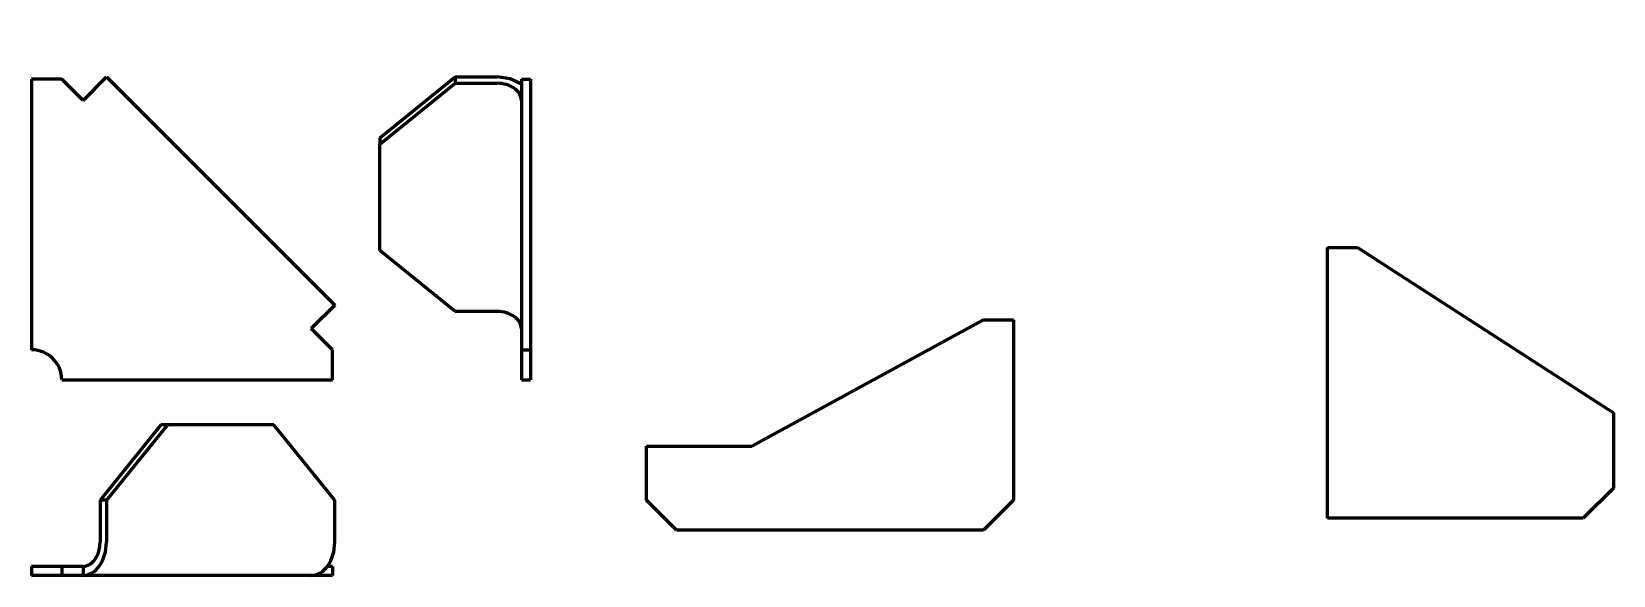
# Model space of a CAD drawing. Header units: millimetres. Extents: x 0 to 3150, y -266 to 488.
# Drawn here: x 673 to 1198, y 308 to 488 of the extents above; entities that cross this region are included whole.
import ezdxf

# ---------------------------------------------------------------- set-up
doc = ezdxf.new("R2010")
doc.units = ezdxf.units.MM
doc.linetypes.add('K5LT_BASIC', pattern=[0])
doc.layers.add('Системный слой (1)', color=7, linetype='Continuous', true_color=0x909090)

# ---------------------------------------------------------------- blocks, each defined once
blk = doc.blocks.new('U1')
at = {"layer": 'Системный слой (1)', "color": 5, "linetype": 'K5LT_BASIC', "lineweight": 60, "true_color": 0x0000ff}
for p, q in [((831.58, 472.76), (827.28, 473.38)), ((835.28, 470.94), (831.58, 472.76))]:
    blk.add_line(p, q, dxfattribs=at)

msp = doc.modelspace()

# ---------------------------------------------------------------- linework, layer by layer
at = {"layer": 'Системный слой (1)', "color": 5, "linetype": 'K5LT_BASIC', "lineweight": 60, "true_color": 0x0000ff}
for p, q in [((689.6425, 465.6049), (697.4206, 473.3831)), ((697.4206, 473.3831), (773.2785, 397.5253)), ((788.2785, 453.1319), (813.2785, 473.3831)), ((813.2785, 473.3831), (813.2785, 471.2618)), ((813.2785, 473.3831), (827.2785, 473.3831)), ((682.5714, 472.676), (672.5714, 472.676)), ((672.5714, 472.676), (672.5714, 382.676)), ((689.6425, 465.6049), (682.5714, 472.676)), ((788.2785, 451.0105), (813.2785, 471.2618)), ((813.2785, 471.2618), (827.2785, 471.2618)), ((835.2785, 472.676), (838.2785, 472.676)), ((835.2785, 472.676), (835.2785, 382.676)), ((838.2785, 472.676), (838.2785, 382.676)), ((788.2785, 453.1319), (788.2785, 451.0105)), ((788.2785, 415.6552), (788.2785, 451.0105)), ((813.2785, 395.4039), (788.2785, 415.6552)), ((1103.1102, 326.676), (1103.1102, 416.676)), ((1103.1102, 416.676), (1113.1102, 416.676)), ((1113.1102, 416.676), (1198.1102, 361.676)), ((773.2785, 397.5253), (765.5003, 389.7471)), ((827.2785, 395.4039), (813.2785, 395.4039)), ((772.5714, 382.676), (765.5003, 389.7471)), ((911.8158, 350.676), (988.8158, 392.676)), ((988.8158, 392.676), (998.8158, 392.676)), ((998.8158, 392.676), (998.8158, 332.676)), ((772.5714, 372.676), (772.5714, 382.676)), ((835.2785, 382.676), (835.2785, 372.676)), ((835.2785, 382.676), (838.2785, 382.676)), ((838.2785, 382.676), (838.2785, 372.676)), ((682.5714, 372.676), (772.5714, 372.676)), ((835.2785, 372.676), (838.2785, 372.676)), ((715.5506, 357.676), (695.2993, 332.676)), ((717.6719, 357.676), (697.4206, 332.676)), ((717.6719, 357.676), (715.5506, 357.676)), ((753.0272, 357.676), (717.6719, 357.676)), ((773.2785, 332.676), (753.0272, 357.676)), ((1198.1102, 361.676), (1198.1102, 336.676)), ((876.8158, 332.676), (876.8158, 350.676)), ((876.8158, 350.676), (911.8158, 350.676)), ((1198.1102, 336.676), (1188.1102, 326.676)), ((695.2993, 332.676), (695.2993, 318.676)), ((697.4206, 332.676), (695.2993, 332.676)), ((697.4206, 332.676), (697.4206, 318.676)), ((773.2785, 318.676), (773.2785, 332.676)), ((886.8158, 322.676), (876.8158, 332.676)), ((998.8158, 332.676), (988.8158, 322.676)), ((1188.1102, 326.676), (1103.1102, 326.676)), ((988.8158, 322.676), (886.8158, 322.676)), ((682.5714, 310.676), (672.5714, 310.676)), ((672.5714, 310.676), (672.5714, 307.676)), ((689.6425, 310.676), (682.5714, 310.676)), ((682.5714, 310.676), (682.5714, 307.676)), ((689.6425, 310.676), (689.6425, 307.676)), ((772.5714, 310.676), (770.8389, 310.676)), ((772.5714, 310.676), (772.5714, 307.676)), ((682.5714, 307.676), (672.5714, 307.676)), ((689.6425, 307.676), (682.5714, 307.676)), ((765.5003, 307.676), (689.6425, 307.676)), ((772.5714, 307.676), (765.5003, 307.676))]:
    msp.add_line(p, q, dxfattribs=at)
msp.add_arc((672.5714, 372.676), 10, 0, 90, dxfattribs=at)
for centre, major_axis, start_param, end_param in [((827.2785, 465.6049), (-8, 0), 3.14159265, 4.71238898), ((827.2785, 389.7471), (8, 0), 0, 1.57079633), ((689.6425, 318.676), (0, -11), 0, 1.57079633), ((689.6425, 318.676), (0, 8), 3.14159265, 4.71238898), ((765.5003, 318.676), (0, 11), 3.14159265, 4.71238898)]:
    msp.add_ellipse(centre, major_axis=major_axis, ratio=0.70710678, start_param=start_param, end_param=end_param, dxfattribs=at)

# ---------------------------------------------------------------- block references
at = {"layer": 'Системный слой (1)'}
msp.add_blockref('U1', (0, 0), dxfattribs=at)

doc.saveas('drawing.dxf')
